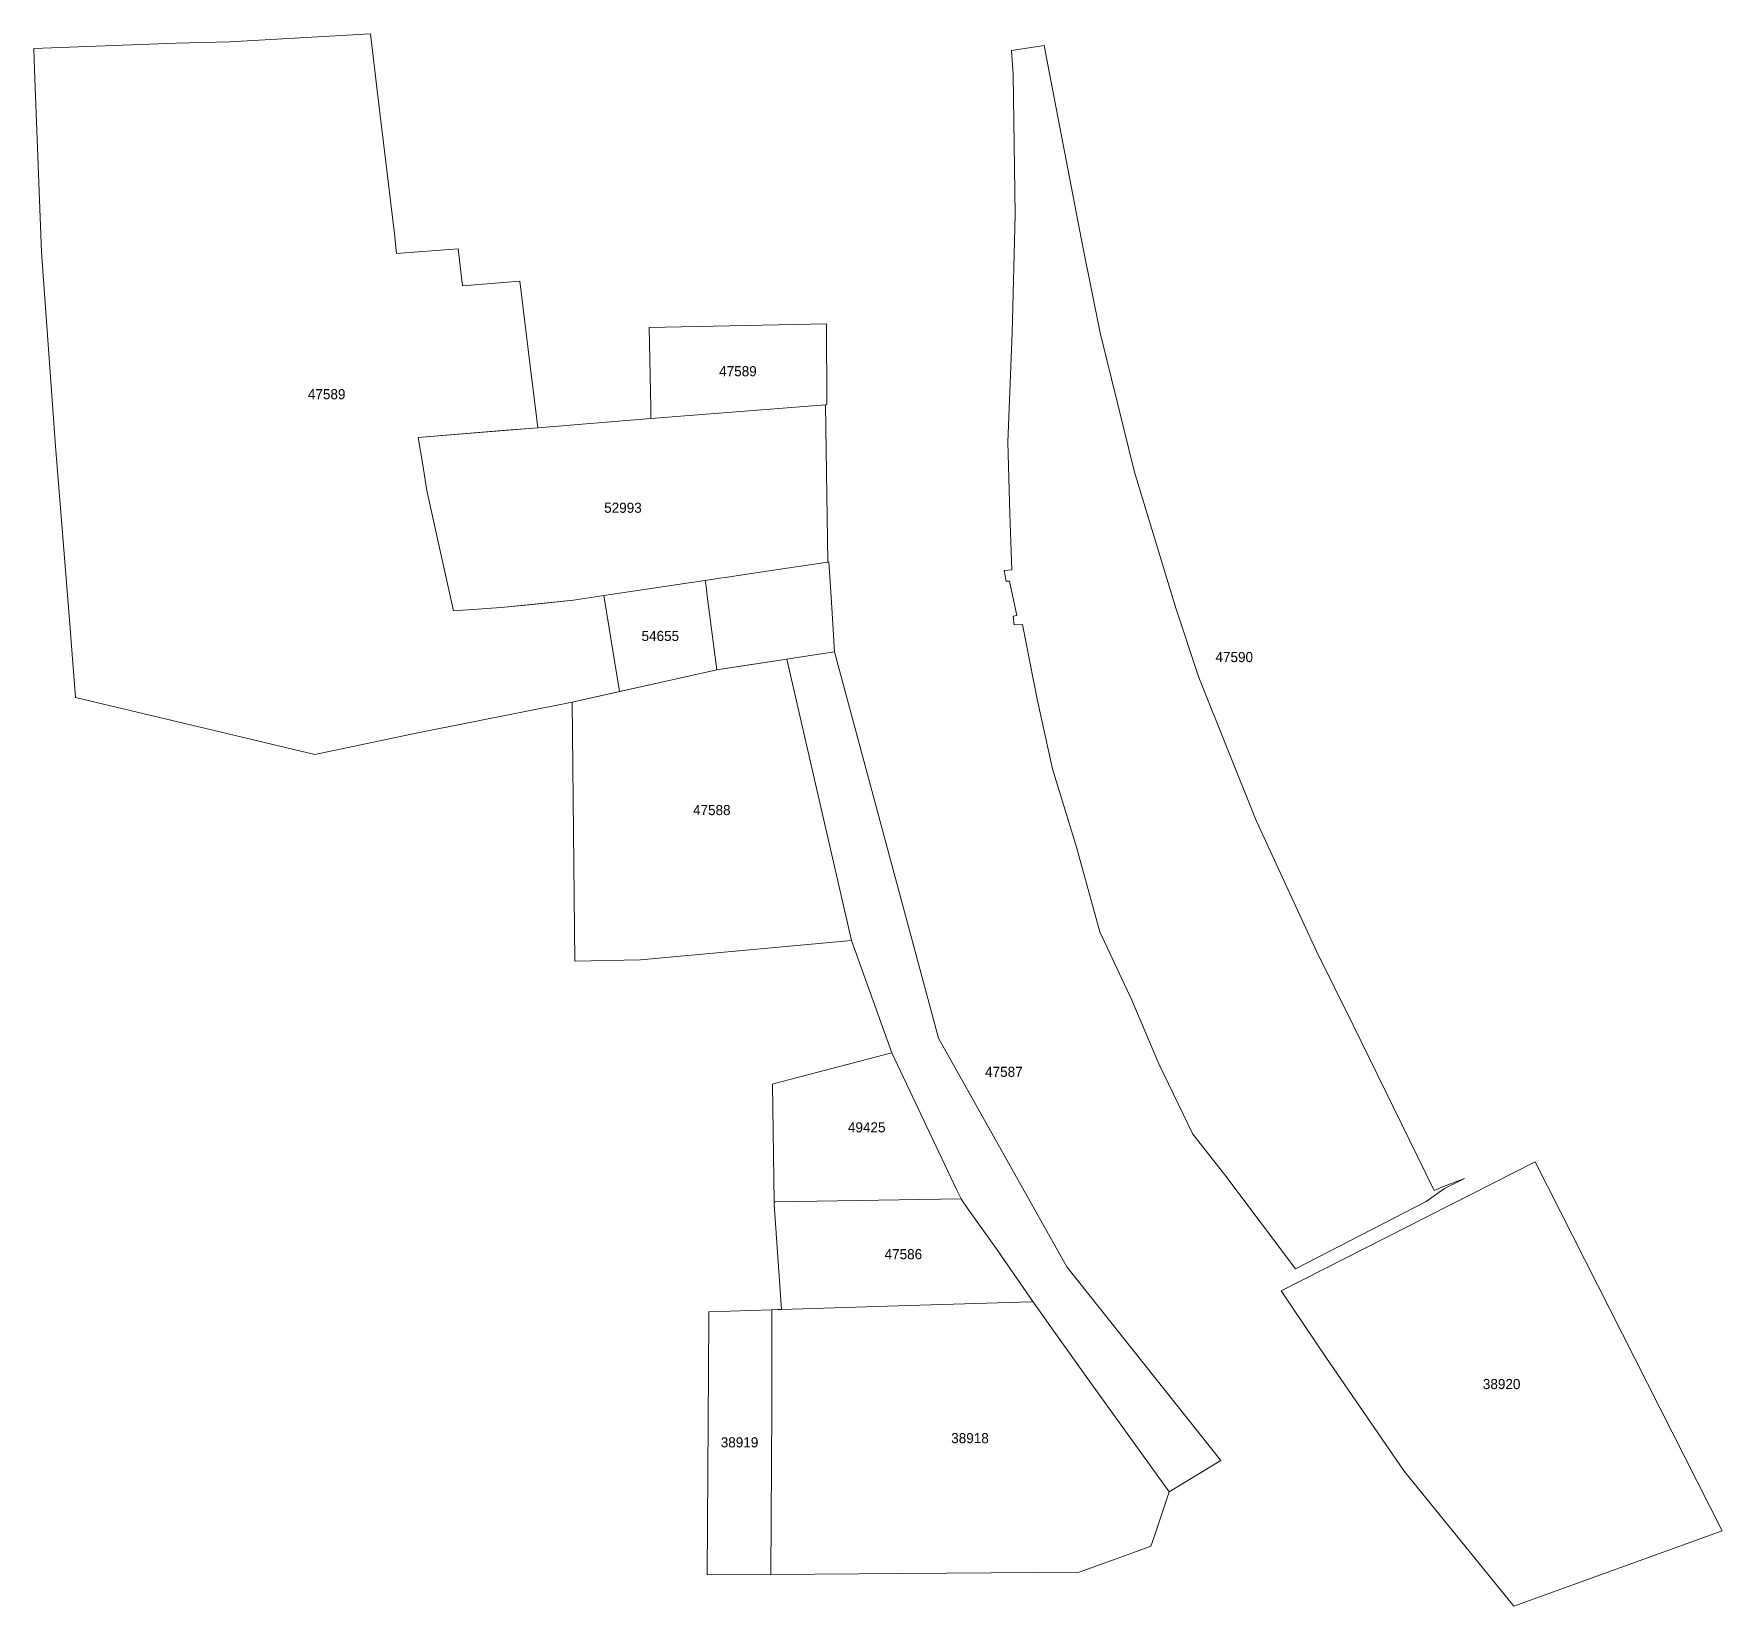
# Model space of a CAD drawing. Header units: metres. Extents: x 105313 to 106240, y 111784 to 118148.
# Drawn here: x 105594.7 to 105761.7, y 117992 to 118147.5 of the extents above; entities that cross this region are included whole.
import ezdxf
from ezdxf.enums import TextEntityAlignment as Align

# ---------------------------------------------------------------- set-up
doc = ezdxf.new("R2010")
doc.units = ezdxf.units.M
doc.layers.add('60-PREDIAL-COD', color=8, linetype='Continuous', lineweight=5)
doc.layers.add('60-PREDIAL-LOTE', color=42, linetype='CONTINUOUS', lineweight=13)

msp = doc.modelspace()

# ---------------------------------------------------------------- texts
at = {"layer": '60-PREDIAL-COD'}
for s, p in [('47589', (105664.3438, 118114.1364)), ('47589', (105623.6588, 118111.8639)), ('52993', (105652.9701, 118100.6297)), ('54655', (105656.666, 118087.9486)), ('47590', (105713.438, 118085.8611)), ('47588', (105661.7572, 118070.7251)), ('47587', (105690.6488, 118044.8346)), ('49425', (105677.0821, 118039.341)), ('47586', (105680.7068, 118026.7936)), ('38920', (105739.89, 118013.95)), ('38919', (105664.5001, 118008.1817)), ('38918', (105687.3, 118008.6))]:
    msp.add_text(s, height=1, dxfattribs=at).set_placement(p, align=Align.MIDDLE_CENTER)

# ---------------------------------------------------------------- linework, layer by layer
at = {"layer": '60-PREDIAL-LOTE'}
for points in [[(105630.3586, 118127.7242), (105630.5784, 118125.7825), (105636.6822, 118126.24), (105637.1087, 118122.5645), (105642.7706, 118123.0516), (105643.9256, 118113.5905), (105644.3107, 118110.4359), (105644.5422, 118108.5397), (105641.0162, 118108.2571), (105632.7075, 118107.5917), (105633.1254, 118105.0724), (105633.5818, 118102.3204), (105634.8858, 118096.38), (105636.1896, 118090.4405), (105640.9337, 118090.7525), (105648.0797, 118091.4946), (105651.0822, 118091.9441), (105652.6318, 118082.4513), (105647.9307, 118081.4042), (105632.662, 118078.3574), (105622.4914, 118076.2138), (105611.0259, 118078.9428), (105598.8242, 118081.847), (105598.3437, 118087.8277), (105598.2726, 118088.7121), (105596.827, 118106.705), (105595.4444, 118125.9189), (105594.765, 118143.9632), (105594.6858, 118146.0676), (105608.7678, 118146.5855), (105614.0868, 118146.7143), (105627.981, 118147.5141), (105628.654, 118141.9124), (105630.3586, 118127.7242)], [(105691.4163, 118145.8496), (105694.6478, 118146.3638), (105695.0428, 118144.2613), (105698.4597, 118126.4265), (105700.1828, 118117.9478), (105703.5608, 118104.1621), (105707.6862, 118090.5811), (105709.9344, 118083.847), (105715.5941, 118069.7002), (105721.0972, 118057.7466), (105721.5827, 118056.7636), (105725.1654, 118049.51), (105733.2249, 118033.0936), (105734.1413, 118033.4873), (105736.1999, 118034.2881), (105734.249, 118033.284), (105732.411, 118031.989), (105719.5024, 118025.3583), (105712.503, 118034.632), (105709.328, 118038.654), (105705.97, 118045.614), (105703.309, 118051.927), (105700.149, 118058.674), (105697.827, 118067.071), (105695.456, 118074.805), (105693.958, 118081.702), (105692.496, 118089.064), (105691.673, 118089.051), (105691.5648, 118089.9099), (105691.934, 118089.962), (105691.2106, 118093.3527), (105690.889, 118093.3547), (105690.676, 118094.417), (105691.435, 118094.479), (105691.235, 118100.018), (105691.047, 118107.116), (105691.457, 118117.941), (105691.758, 118129.613), (105691.576, 118143.48), (105691.4163, 118145.8496)], [(105673.005, 118110.8177), (105655.7428, 118109.4435), (105655.7204, 118110.5907), (105655.5665, 118118.4655), (105673.1, 118118.8294), (105673.1211, 118110.8269), (105673.005, 118110.8177)], [(105640.9337, 118090.7525), (105636.1896, 118090.4405), (105634.8858, 118096.38), (105633.5818, 118102.3204), (105633.1254, 118105.0724), (105632.7075, 118107.5917), (105638.7889, 118108.0832), (105644.5422, 118108.5397), (105655.7428, 118109.4435), (105673.005, 118110.819), (105673.2326, 118095.2603), (105673.2296, 118095.2597), (105667.2168, 118094.3596), (105663.0813, 118093.7405), (105662.5263, 118093.6574), (105661.1131, 118093.4459), (105659.7396, 118093.2401), (105659.7299, 118093.2389), (105655.5347, 118092.6107), (105651.0822, 118091.9441), (105648.0797, 118091.4946), (105644.0308, 118091.062), (105640.9337, 118090.7525)], [(105664.3649, 118084.9199), (105662.2498, 118084.5936), (105661.2788, 118092.1551), (105661.2179, 118092.6297), (105661.1131, 118093.4459), (105662.5263, 118093.6574), (105663.0813, 118093.7405), (105667.2168, 118094.3596), (105673.2296, 118095.2597), (105673.2326, 118095.2603), (105673.3485, 118095.2771), (105673.591, 118091.2962), (105673.7243, 118089.1069), (105673.8898, 118086.3892), (105669.5841, 118085.7251), (105669.1757, 118085.6621), (105664.3649, 118084.9199)], [(105662.2498, 118084.5936), (105654.8547, 118082.9464), (105652.6318, 118082.4513), (105651.0822, 118091.9441), (105655.5347, 118092.6107), (105659.7299, 118093.2389), (105659.7396, 118093.2401), (105661.1131, 118093.4459), (105661.2179, 118092.6297), (105661.2788, 118092.1551), (105662.2498, 118084.5936)], [(105675.5838, 118057.8174), (105669.1757, 118085.6621), (105669.5841, 118085.7251), (105673.8898, 118086.3892), (105684.1801, 118048.1743), (105696.8819, 118025.5425), (105712.122, 118006.3867), (105707.5939, 118003.6402), (105707, 118003.28), (105698.97, 118014.47), (105695.5867, 118019.1892), (105693.5, 118022.1), (105689.9826, 118027.2135), (105687.0237, 118031.3924), (105686.5269, 118032.0941), (105686.4114, 118032.2572), (105685.9981, 118033.1287), (105682.7319, 118040.0163), (105679.5557, 118046.714), (105675.5838, 118057.8174)], [(105675.5838, 118057.8174), (105654.7142, 118055.9162), (105648.2242, 118055.7881), (105647.9307, 118081.4042), (105662.2498, 118084.5936), (105669.1757, 118085.6621), (105675.5838, 118057.8174)], [(105668.0446, 118031.9701), (105667.9136, 118031.968), (105667.7528, 118043.6267), (105667.9462, 118043.6773), (105677.9313, 118046.2891), (105679.5557, 118046.714), (105682.7319, 118040.0163), (105685.9981, 118033.1287), (105686.4114, 118032.2572), (105668.0446, 118031.9701)], [(105743.21, 118035.93), (105761.71, 117999.44), (105741.1, 117991.97), (105730.25, 118005.32), (105722.5, 118016.61), (105718.07, 118023.18), (105743.21, 118035.93)], [(105681.2467, 118021.72), (105668.6679, 118021.33), (105667.9318, 118031.7122), (105667.9136, 118031.968), (105668.0446, 118031.9701), (105686.4114, 118032.2572), (105686.5269, 118032.0941), (105687.0237, 118031.3924), (105689.9826, 118027.2135), (105693.5, 118022.1), (105693.3437, 118022.0951), (105686.7485, 118021.8906), (105681.2467, 118021.72)], [(105661.449, 118020.4134), (105661.4518, 118020.8969), (105661.453, 118021.1063), (105667.7, 118021.3), (105667.7, 118021.2892), (105667.697, 118018.4227), (105667.69, 118011.61), (105667.6, 117995.1109), (105661.3002, 117995.0634), (105661.449, 118020.4134)], [(105698.1, 117995.33), (105667.6, 117995.1), (105667.69, 118011.61), (105667.7, 118021.2892), (105667.7, 118021.3), (105668.2418, 118021.3168), (105668.6679, 118021.33), (105681.2467, 118021.72), (105686.7485, 118021.8906), (105693.3437, 118022.0951), (105693.5, 118022.1), (105695.5867, 118019.1892), (105698.97, 118014.47), (105707, 118003.28), (105705.4808, 117998.7392), (105705.2, 117997.9), (105703.7547, 117997.3768), (105698.1, 117995.33)]]:
    msp.add_lwpolyline(points, close=True, dxfattribs=at)

msp.set_redraw_order([(e.dxf.handle, doc.entitydb.next_handle()) for e in msp.query("TEXT MTEXT ATTDEF DIMENSION ARC_DIMENSION")])  # texts and dimensions are drawn at this point

doc.saveas('drawing.dxf')
